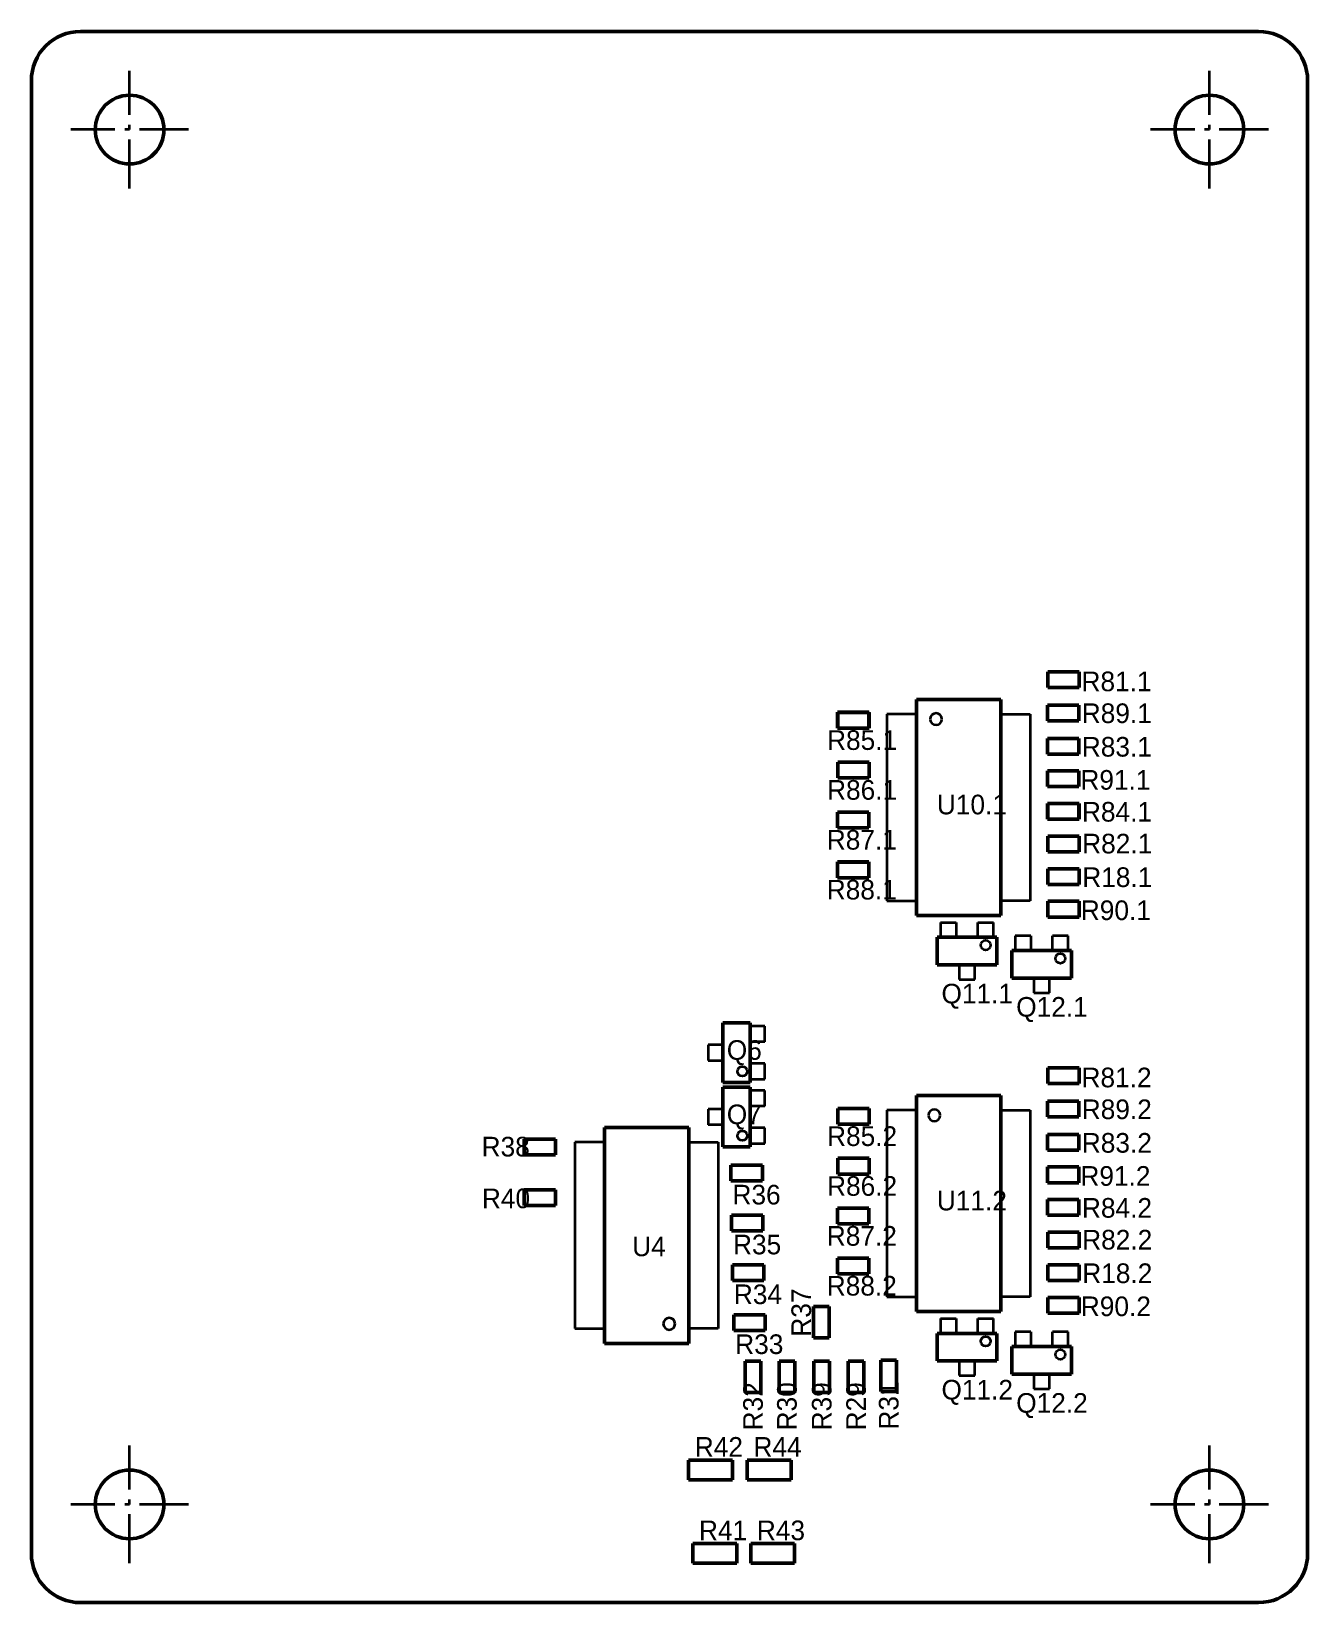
# Model space of a CAD drawing. Extents: x 22780 to 26685, y -1269 to -208.
# Drawn here: x 26555.5 to 26685.5, y -721 to -561 of the extents above; entities that cross this region are included whole.
import ezdxf

# ---------------------------------------------------------------- set-up
doc = ezdxf.new("R2010")
doc.units = 0
doc.header["$MEASUREMENT"] = 0
doc.linetypes.add('CNTR_ECKD_1', pattern=[7.5, 5, -1, 0.5, -1])
doc.layers.get('0').update_dxf_attribs({"linetype": 'CONTINUOUS', "lineweight": 50})
doc.layers.add('CENTER', color=2, linetype='CNTR_ECKD_1', lineweight=35)
doc.layers.add('DIM', color=1, linetype='CONTINUOUS', lineweight=35)
doc.styles.get("Standard").update_dxf_attribs({"font": 'ec5cdwin.shx'})

msp = doc.modelspace()

# ---------------------------------------------------------------- texts
at = {"layer": 'DIM'}
for s, p in [('R81.1', (26662.464, -628.207)), ('R89.1', (26662.488, -631.448)), ('R85.1', (26636.546, -634.184)), ('R83.1', (26662.495, -634.865)), ('R91.1', (26662.351, -638.234)), ('R86.1', (26636.546, -639.257)), ('U10.1', (26647.73, -640.745)), ('R84.1', (26662.509, -641.484)), ('R87.1', (26636.516, -644.337)), ('R82.1', (26662.532, -644.725)), ('R18.1', (26662.54, -648.143)), ('R88.1', (26636.512, -649.417)), ('R90.1', (26662.395, -651.512)), ('Q11.1', (26648.199, -660.001)), ('Q12.1', (26655.811, -661.351)), ('Q6', (26626.33, -665.744)), ('R81.2', (26662.464, -668.541)), ('Q7', (26626.33, -672.298)), ('R89.2', (26662.488, -671.782)), ('R38', (26601.355, -675.586)), ('R85.2', (26636.546, -674.518)), ('R83.2', (26662.495, -675.199)), ('R91.2', (26662.351, -678.569)), ('R86.2', (26636.546, -679.592)), ('R40', (26601.385, -680.857)), ('R36', (26626.911, -680.473)), ('U11.2', (26647.73, -681.079)), ('R84.2', (26662.509, -681.819)), ('R87.2', (26636.516, -684.672)), ('R82.2', (26662.532, -685.06)), ('U4', (26616.693, -685.743)), ('R35', (26626.965, -685.553)), ('R88.2', (26636.512, -689.752)), ('R18.2', (26662.54, -688.477)), ('R34', (26627.051, -690.621)), ('R90.2', (26662.395, -691.846)), ('R33', (26627.189, -695.704)), ('Q11.2', (26648.199, -700.336)), ('Q12.2', (26655.811, -701.686)), ('R42', (26623.07, -706.163)), ('R44', (26629.045, -706.163)), ('R41', (26623.495, -714.663)), ('R43', (26629.395, -714.663))]:
    msp.add_text(s, height=2, dxfattribs=at).set_placement(p)
for s, p in [('R37', (26634.911, -693.937)), ('R32', (26629.999, -703.481)), ('R30', (26633.453, -703.481)), ('R39', (26636.999, -703.481)), ('R29', (26640.499, -703.481)), ('R31', (26643.823, -703.401))]:
    msp.add_text(s, height=2, rotation=90, dxfattribs=at).set_placement(p)

# ---------------------------------------------------------------- linework, layer by layer
for p, q in [((26680.496, -561.016), (26560.496, -561.016)), ((26555.496, -716.016), (26555.496, -566.016)), ((26685.493, -566.012), (26685.493, -716.019)), ((26659.04, -626.216), (26662.24, -626.216)), ((26659.04, -627.816), (26659.04, -626.216)), ((26659.04, -626.221), (26662.24, -626.221)), ((26659.04, -627.821), (26659.04, -626.221)), ((26662.24, -627.816), (26662.24, -626.216)), ((26662.24, -627.821), (26662.24, -626.221)), ((26659.04, -627.816), (26662.24, -627.816)), ((26659.04, -627.821), (26662.24, -627.821)), ((26637.6, -630.356), (26640.8, -630.356)), ((26637.6, -631.956), (26637.6, -630.356)), ((26637.635, -630.367), (26640.835, -630.367)), ((26637.635, -631.967), (26637.635, -630.367)), ((26640.8, -631.956), (26640.8, -630.356)), ((26640.835, -631.967), (26640.835, -630.367)), ((26654.246, -629.046), (26645.646, -629.046)), ((26645.646, -651.046), (26645.646, -629.046)), ((26654.246, -651.046), (26654.246, -629.046)), ((26658.984, -629.616), (26662.184, -629.616)), ((26658.984, -631.216), (26658.984, -629.616)), ((26658.984, -629.616), (26662.184, -629.616)), ((26658.984, -631.216), (26658.984, -629.616)), ((26662.184, -631.216), (26662.184, -629.616)), ((26662.184, -631.216), (26662.184, -629.616)), ((26637.6, -631.956), (26640.8, -631.956)), ((26637.635, -631.967), (26640.835, -631.967)), ((26658.984, -631.216), (26662.184, -631.216)), ((26658.984, -631.216), (26662.184, -631.216)), ((26658.984, -633.005), (26662.184, -633.005)), ((26658.984, -634.605), (26658.984, -633.005)), ((26658.995, -633.005), (26662.195, -633.005)), ((26658.995, -634.605), (26658.995, -633.005)), ((26662.184, -634.605), (26662.184, -633.005)), ((26662.195, -634.605), (26662.195, -633.005)), ((26658.984, -634.605), (26662.184, -634.605)), ((26658.995, -634.605), (26662.195, -634.605)), ((26637.635, -635.436), (26640.835, -635.436)), ((26637.635, -637.036), (26637.635, -635.436)), ((26637.635, -635.441), (26640.835, -635.441)), ((26637.635, -637.041), (26637.635, -635.441)), ((26640.835, -637.036), (26640.835, -635.436)), ((26640.835, -637.041), (26640.835, -635.441)), ((26658.995, -636.324), (26662.195, -636.324)), ((26658.995, -637.924), (26658.995, -636.324)), ((26658.995, -636.324), (26662.195, -636.324)), ((26658.995, -637.924), (26658.995, -636.324)), ((26662.195, -637.924), (26662.195, -636.324)), ((26662.195, -637.924), (26662.195, -636.324)), ((26637.635, -637.036), (26640.835, -637.036)), ((26637.635, -637.041), (26640.835, -637.041)), ((26658.995, -637.924), (26662.195, -637.924)), ((26658.995, -637.924), (26662.195, -637.924)), ((26658.995, -639.643), (26662.195, -639.643)), ((26658.995, -641.243), (26658.995, -639.643)), ((26659.04, -639.643), (26662.24, -639.643)), ((26659.04, -641.243), (26659.04, -639.643)), ((26662.195, -641.243), (26662.195, -639.643)), ((26662.24, -641.243), (26662.24, -639.643)), ((26637.604, -640.516), (26640.804, -640.516)), ((26637.604, -642.116), (26637.604, -640.516)), ((26637.604, -640.521), (26640.804, -640.521)), ((26637.604, -642.121), (26637.604, -640.521)), ((26640.804, -642.116), (26640.804, -640.516)), ((26640.804, -642.121), (26640.804, -640.521)), ((26658.995, -641.243), (26662.195, -641.243)), ((26659.04, -641.243), (26662.24, -641.243)), ((26637.604, -642.116), (26640.804, -642.116)), ((26637.604, -642.121), (26640.804, -642.121)), ((26659.04, -642.963), (26662.24, -642.963)), ((26659.04, -644.563), (26659.04, -642.963)), ((26659.04, -642.963), (26662.24, -642.963)), ((26659.04, -644.563), (26659.04, -642.963)), ((26662.24, -644.563), (26662.24, -642.963)), ((26662.24, -644.563), (26662.24, -642.963)), ((26659.04, -644.563), (26662.24, -644.563)), ((26659.04, -644.563), (26662.24, -644.563)), ((26637.6, -645.596), (26640.8, -645.596)), ((26637.6, -647.196), (26637.6, -645.596)), ((26637.6, -645.601), (26640.8, -645.601)), ((26637.6, -647.201), (26637.6, -645.601)), ((26640.8, -647.196), (26640.8, -645.596)), ((26640.8, -647.201), (26640.8, -645.601)), ((26659.04, -646.282), (26662.24, -646.282)), ((26659.04, -647.882), (26659.04, -646.282)), ((26659.04, -646.282), (26662.24, -646.282)), ((26659.04, -647.882), (26659.04, -646.282)), ((26662.24, -647.882), (26662.24, -646.282)), ((26662.24, -647.882), (26662.24, -646.282)), ((26637.6, -647.196), (26640.8, -647.196)), ((26637.6, -647.201), (26640.8, -647.201)), ((26659.04, -647.882), (26662.24, -647.882)), ((26659.04, -647.882), (26662.24, -647.882)), ((26654.246, -651.046), (26645.646, -651.046)), ((26659.04, -649.602), (26662.24, -649.602)), ((26659.04, -651.202), (26659.04, -649.602)), ((26659.04, -649.602), (26662.24, -649.602)), ((26659.04, -651.202), (26659.04, -649.602)), ((26662.24, -651.202), (26662.24, -649.602)), ((26662.24, -651.202), (26662.24, -649.602)), ((26659.04, -651.202), (26662.24, -651.202)), ((26659.04, -651.202), (26662.24, -651.202)), ((26647.756, -653.266), (26647.756, -656.066)), ((26647.756, -653.266), (26653.836, -653.266)), ((26653.836, -656.066), (26653.836, -653.266)), ((26655.367, -654.616), (26655.367, -657.416)), ((26655.367, -654.616), (26661.447, -654.616)), ((26661.447, -657.416), (26661.447, -654.616)), ((26647.756, -656.066), (26653.836, -656.066)), ((26655.367, -657.416), (26661.447, -657.416)), ((26625.919, -661.976), (26625.919, -668.056)), ((26628.719, -661.976), (26625.919, -661.976)), ((26628.719, -661.976), (26628.719, -668.056)), ((26659.04, -666.555), (26662.24, -666.555)), ((26659.04, -668.155), (26659.04, -666.555)), ((26662.24, -668.155), (26662.24, -666.555)), ((26625.919, -668.056), (26628.719, -668.056)), ((26625.919, -668.53), (26625.919, -674.61)), ((26628.719, -668.53), (26625.919, -668.53)), ((26628.719, -668.53), (26628.719, -674.61)), ((26659.04, -668.155), (26662.24, -668.155)), ((26654.246, -669.38), (26645.646, -669.38)), ((26645.646, -691.38), (26645.646, -669.38)), ((26654.246, -691.38), (26654.246, -669.38)), ((26658.984, -669.95), (26662.184, -669.95)), ((26658.984, -671.55), (26658.984, -669.95)), ((26662.184, -671.55), (26662.184, -669.95)), ((26637.635, -670.701), (26640.835, -670.701)), ((26637.635, -672.301), (26637.635, -670.701)), ((26640.835, -672.301), (26640.835, -670.701)), ((26658.984, -671.55), (26662.184, -671.55)), ((26622.463, -672.626), (26613.863, -672.626)), ((26613.863, -694.626), (26613.863, -672.626)), ((26622.463, -694.626), (26622.463, -672.626)), ((26637.635, -672.301), (26640.835, -672.301)), ((26658.995, -673.339), (26662.195, -673.339)), ((26658.995, -674.939), (26658.995, -673.339)), ((26662.195, -674.939), (26662.195, -673.339)), ((26605.697, -673.836), (26608.897, -673.836)), ((26605.697, -675.436), (26605.697, -673.836)), ((26608.897, -675.436), (26608.897, -673.836)), ((26625.919, -674.61), (26628.719, -674.61)), ((26658.995, -674.939), (26662.195, -674.939)), ((26605.697, -675.436), (26608.897, -675.436)), ((26626.755, -676.476), (26629.955, -676.476)), ((26626.755, -678.076), (26626.755, -676.476)), ((26629.955, -678.076), (26629.955, -676.476)), ((26637.635, -675.775), (26640.835, -675.775)), ((26637.635, -677.375), (26637.635, -675.775)), ((26640.835, -677.375), (26640.835, -675.775)), ((26658.995, -676.658), (26662.195, -676.658)), ((26658.995, -678.258), (26658.995, -676.658)), ((26662.195, -678.258), (26662.195, -676.658)), ((26626.755, -678.076), (26629.955, -678.076)), ((26637.635, -677.375), (26640.835, -677.375)), ((26658.995, -678.258), (26662.195, -678.258)), ((26605.697, -678.976), (26608.897, -678.976)), ((26605.697, -680.576), (26605.697, -678.976)), ((26608.897, -680.576), (26608.897, -678.976)), ((26658.995, -679.978), (26662.195, -679.978)), ((26658.995, -681.578), (26658.995, -679.978)), ((26662.195, -681.578), (26662.195, -679.978)), ((26605.697, -680.576), (26608.897, -680.576)), ((26626.809, -681.556), (26630.009, -681.556)), ((26626.809, -683.156), (26626.809, -681.556)), ((26630.009, -683.156), (26630.009, -681.556)), ((26637.604, -680.855), (26640.804, -680.855)), ((26637.604, -682.455), (26637.604, -680.855)), ((26640.804, -682.455), (26640.804, -680.855)), ((26658.995, -681.578), (26662.195, -681.578)), ((26626.809, -683.156), (26630.009, -683.156)), ((26637.604, -682.455), (26640.804, -682.455)), ((26659.04, -683.297), (26662.24, -683.297)), ((26659.04, -684.897), (26659.04, -683.297)), ((26662.24, -684.897), (26662.24, -683.297)), ((26637.6, -685.935), (26640.8, -685.935)), ((26637.6, -687.535), (26637.6, -685.935)), ((26640.8, -687.535), (26640.8, -685.935)), ((26659.04, -684.897), (26662.24, -684.897)), ((26626.896, -686.624), (26630.096, -686.624)), ((26626.896, -688.224), (26626.896, -686.624)), ((26630.096, -688.224), (26630.096, -686.624)), ((26637.6, -687.535), (26640.8, -687.535)), ((26659.04, -686.617), (26662.24, -686.617)), ((26659.04, -688.217), (26659.04, -686.617)), ((26662.24, -688.217), (26662.24, -686.617)), ((26626.896, -688.224), (26630.096, -688.224)), ((26659.04, -688.217), (26662.24, -688.217)), ((26636.756, -690.87), (26635.156, -690.87)), ((26635.156, -694.07), (26635.156, -690.87)), ((26636.756, -694.07), (26636.756, -690.87)), ((26659.04, -689.936), (26662.24, -689.936)), ((26659.04, -691.536), (26659.04, -689.936)), ((26662.24, -691.536), (26662.24, -689.936)), ((26627.034, -691.708), (26630.234, -691.708)), ((26627.034, -693.308), (26627.034, -691.708)), ((26630.234, -693.308), (26630.234, -691.708)), ((26654.246, -691.38), (26645.646, -691.38)), ((26659.04, -691.536), (26662.24, -691.536)), ((26627.034, -693.308), (26630.234, -693.308)), ((26636.756, -694.07), (26635.156, -694.07)), ((26647.756, -693.6), (26647.756, -696.4)), ((26647.756, -693.6), (26653.836, -693.6)), ((26653.836, -696.4), (26653.836, -693.6)), ((26622.463, -694.626), (26613.863, -694.626)), ((26655.367, -694.95), (26655.367, -697.75)), ((26655.367, -694.95), (26661.447, -694.95)), ((26661.447, -697.75), (26661.447, -694.95)), ((26629.796, -696.416), (26628.196, -696.416)), ((26628.196, -699.616), (26628.196, -696.416)), ((26629.796, -699.616), (26629.796, -696.416)), ((26633.25, -696.416), (26631.65, -696.416)), ((26631.65, -699.616), (26631.65, -696.416)), ((26633.25, -699.616), (26633.25, -696.416)), ((26636.796, -696.416), (26635.196, -696.416)), ((26635.196, -699.616), (26635.196, -696.416)), ((26636.796, -699.616), (26636.796, -696.416)), ((26640.296, -696.416), (26638.696, -696.416)), ((26638.696, -699.616), (26638.696, -696.416)), ((26640.296, -699.616), (26640.296, -696.416)), ((26643.62, -696.336), (26642.02, -696.336)), ((26642.02, -699.536), (26642.02, -696.336)), ((26643.62, -699.536), (26643.62, -696.336)), ((26647.756, -696.4), (26653.836, -696.4)), ((26655.367, -697.75), (26661.447, -697.75)), ((26629.796, -699.616), (26628.196, -699.616)), ((26633.25, -699.616), (26631.65, -699.616)), ((26636.796, -699.616), (26635.196, -699.616)), ((26640.296, -699.616), (26638.696, -699.616)), ((26643.62, -699.536), (26642.02, -699.536)), ((26626.917, -706.516), (26622.442, -706.516)), ((26622.442, -706.516), (26622.442, -708.516)), ((26626.917, -708.516), (26626.917, -706.516)), ((26632.892, -706.516), (26628.417, -706.516)), ((26628.417, -706.516), (26628.417, -708.516)), ((26632.892, -708.516), (26632.892, -706.516)), ((26622.442, -708.516), (26626.917, -708.516)), ((26628.417, -708.516), (26632.892, -708.516)), ((26627.342, -715.016), (26622.867, -715.016)), ((26622.867, -715.016), (26622.867, -717.016)), ((26627.342, -717.016), (26627.342, -715.016)), ((26633.242, -715.016), (26628.767, -715.016)), ((26628.767, -715.016), (26628.767, -717.016)), ((26633.242, -717.016), (26633.242, -715.016)), ((26622.867, -717.016), (26627.342, -717.016)), ((26628.767, -717.016), (26633.242, -717.016)), ((26680.496, -721.016), (26560.496, -721.016))]:
    msp.add_line(p, q)
for centre in [(26565.496, -571.016), (26675.496, -571.016), (26565.496, -711.016), (26675.496, -711.016)]:
    msp.add_circle(centre, 3.5)
for centre, radius, start, end in [((26560.496, -566.016), 5, 90.00053, 180.00255), ((26680.496, -566.012), 4.996, 359.99808, 90.00209), ((26560.496, -716.016), 5, 180.00001, 270.00039), ((26680.496, -716.019), 4.997, 270.00082, 0.0004)]:
    msp.add_arc(centre, radius, start, end)
at = {"layer": 'CENTER'}
for p, q in [((26565.496, -577.016), (26565.496, -565.016)), ((26675.496, -577.016), (26675.496, -565.016)), ((26571.496, -571.016), (26559.496, -571.016)), ((26681.496, -571.016), (26669.496, -571.016)), ((26565.496, -717.016), (26565.496, -705.016)), ((26675.496, -717.016), (26675.496, -705.016)), ((26571.496, -711.016), (26559.496, -711.016)), ((26681.496, -711.016), (26669.496, -711.016))]:
    msp.add_line(p, q, dxfattribs=at)
at = {"layer": 'DIM'}
for p, q in [((26645.646, -630.552), (26642.646, -630.552)), ((26642.646, -630.552), (26642.646, -649.539)), ((26654.246, -630.552), (26657.246, -630.552)), ((26657.246, -630.552), (26657.246, -649.539)), ((26642.646, -649.539), (26645.646, -649.539)), ((26657.246, -649.539), (26654.246, -649.539)), ((26648.096, -651.766), (26648.096, -653.266)), ((26648.096, -651.766), (26649.696, -651.766)), ((26649.696, -651.766), (26649.696, -653.266)), ((26651.896, -653.266), (26651.896, -651.766)), ((26651.896, -651.766), (26653.496, -651.766)), ((26653.496, -653.266), (26653.496, -651.766)), ((26657.307, -653.116), (26655.707, -653.116)), ((26655.707, -653.116), (26655.707, -654.616)), ((26657.307, -653.116), (26657.307, -654.616)), ((26661.107, -653.116), (26659.507, -653.116)), ((26659.507, -654.616), (26659.507, -653.116)), ((26661.107, -654.616), (26661.107, -653.116)), ((26649.996, -656.066), (26649.996, -657.566)), ((26649.996, -657.566), (26651.596, -657.566)), ((26651.596, -657.566), (26651.596, -656.066)), ((26657.607, -657.416), (26657.607, -658.916)), ((26659.207, -658.916), (26659.207, -657.416)), ((26657.607, -658.916), (26659.207, -658.916)), ((26630.219, -662.316), (26628.719, -662.316)), ((26630.219, -663.916), (26630.219, -662.316)), ((26630.219, -663.916), (26628.719, -663.916)), ((26625.919, -664.216), (26624.419, -664.216)), ((26624.419, -664.216), (26624.419, -665.816)), ((26624.419, -665.816), (26625.919, -665.816)), ((26630.219, -666.116), (26628.719, -666.116)), ((26630.219, -667.716), (26630.219, -666.116)), ((26628.719, -667.716), (26630.219, -667.716)), ((26630.219, -668.87), (26628.719, -668.87)), ((26630.219, -670.47), (26630.219, -668.87)), ((26625.919, -670.77), (26624.419, -670.77)), ((26624.419, -670.77), (26624.419, -672.37)), ((26630.219, -670.47), (26628.719, -670.47)), ((26645.646, -670.886), (26642.646, -670.886)), ((26642.646, -670.886), (26642.646, -689.874)), ((26654.246, -670.886), (26657.246, -670.886)), ((26657.246, -670.886), (26657.246, -689.874)), ((26625.919, -672.37), (26624.419, -672.37)), ((26630.219, -672.67), (26628.719, -672.67)), ((26630.219, -674.27), (26630.219, -672.67)), ((26613.863, -674.133), (26610.863, -674.133)), ((26610.863, -674.133), (26610.863, -693.12)), ((26622.463, -674.133), (26625.463, -674.133)), ((26625.463, -674.133), (26625.463, -693.12)), ((26628.719, -674.27), (26630.219, -674.27)), ((26642.646, -689.874), (26645.646, -689.874)), ((26657.246, -689.874), (26654.246, -689.874)), ((26648.096, -692.1), (26648.096, -693.6)), ((26648.096, -692.1), (26649.696, -692.1)), ((26649.696, -692.1), (26649.696, -693.6)), ((26651.896, -693.6), (26651.896, -692.1)), ((26651.896, -692.1), (26653.496, -692.1)), ((26653.496, -693.6), (26653.496, -692.1)), ((26610.863, -693.12), (26613.863, -693.12)), ((26625.463, -693.12), (26622.463, -693.12)), ((26657.307, -693.45), (26655.707, -693.45)), ((26655.707, -693.45), (26655.707, -694.95)), ((26657.307, -693.45), (26657.307, -694.95)), ((26661.107, -693.45), (26659.507, -693.45)), ((26659.507, -694.95), (26659.507, -693.45)), ((26661.107, -694.95), (26661.107, -693.45)), ((26649.996, -696.4), (26649.996, -697.9)), ((26651.596, -697.9), (26651.596, -696.4)), ((26649.996, -697.9), (26651.596, -697.9)), ((26657.607, -697.75), (26657.607, -699.25)), ((26659.207, -699.25), (26659.207, -697.75)), ((26657.607, -699.25), (26659.207, -699.25))]:
    msp.add_line(p, q, dxfattribs=at)
for centre in [(26652.696, -654.069), (26660.307, -655.419), (26627.916, -666.916), (26627.916, -673.47), (26652.696, -694.403), (26660.307, -695.753)]:
    msp.add_circle(centre, 0.5, dxfattribs=at)
for centre, start, end in [((26647.646, -631.046), 0, 180), ((26647.646, -631.046), 180, 0), ((26647.473, -671.391), 0, 180), ((26647.473, -671.391), 180, 0), ((26620.463, -692.626), 0, 180), ((26620.463, -692.626), 180, 0)]:
    msp.add_arc(centre, 0.6, start, end, dxfattribs=at)

msp.set_redraw_order([(e.dxf.handle, doc.entitydb.next_handle()) for e in msp.query("TEXT MTEXT ATTDEF DIMENSION ARC_DIMENSION")])  # texts and dimensions are drawn at this point

doc.saveas('drawing.dxf')
